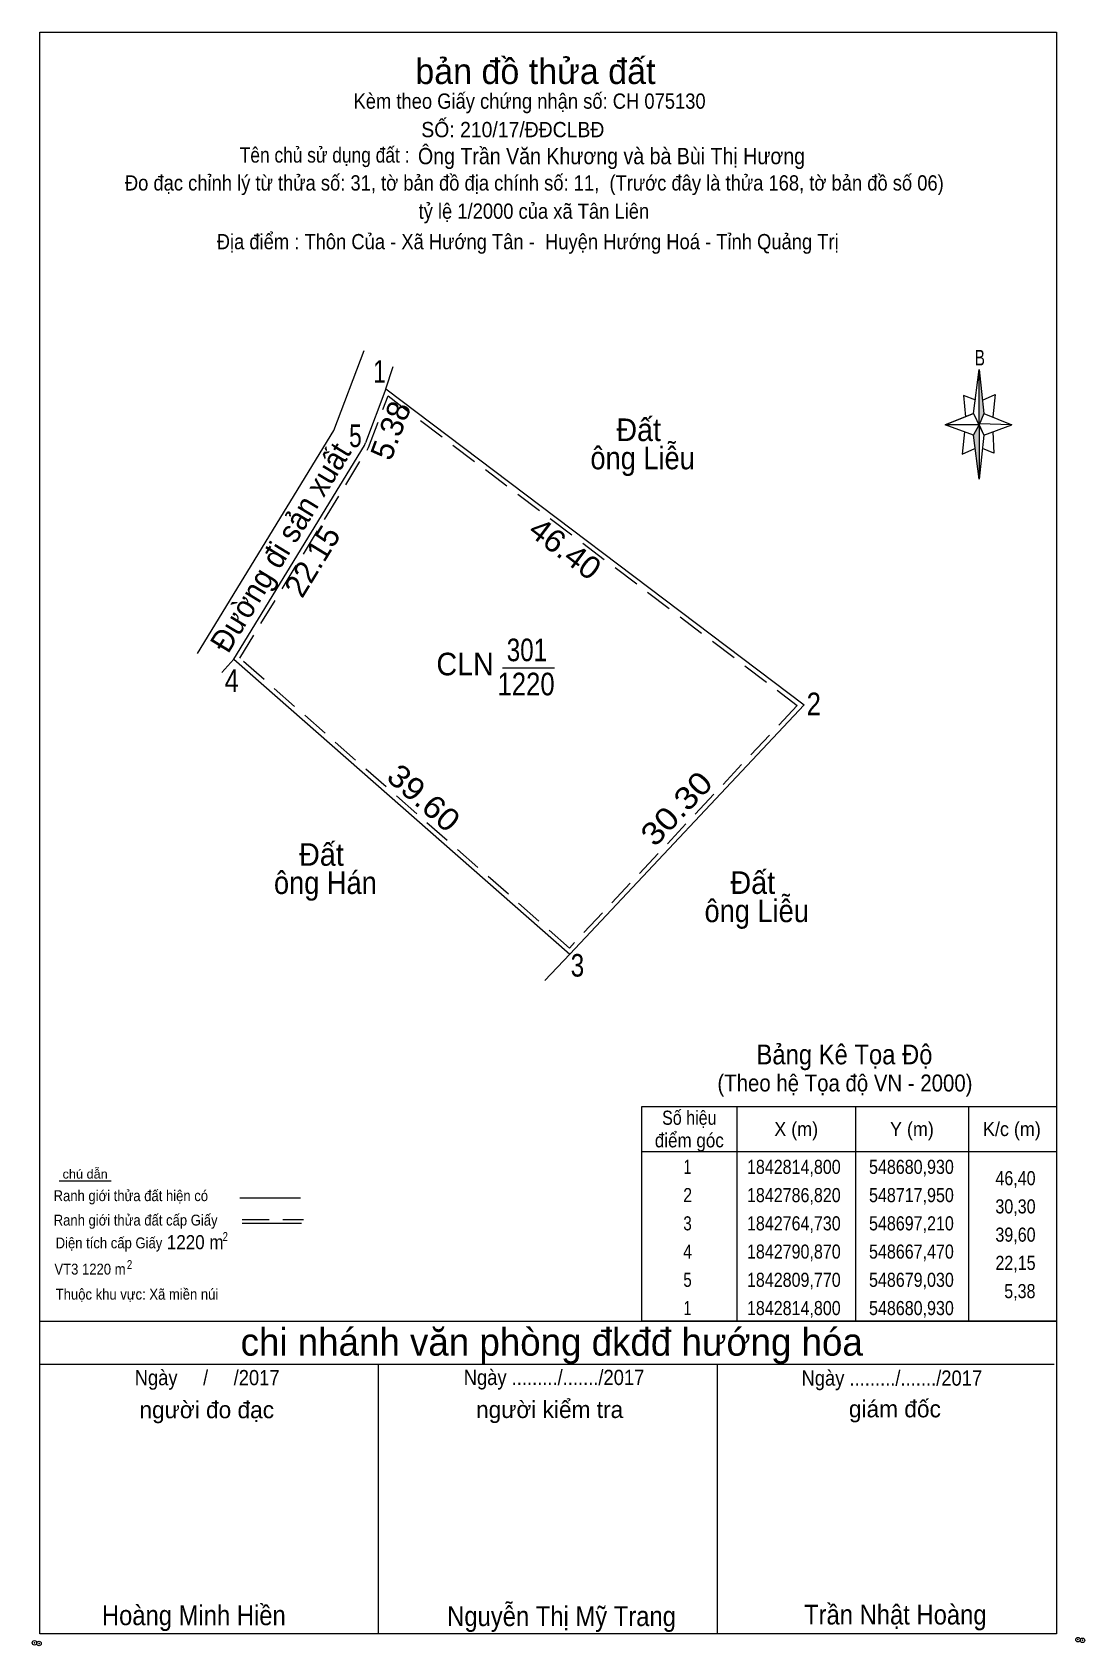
# Model space of a CAD drawing. Header units: metres. Extents: x 547905 to 548743, y 1842704 to 1842936.
# Drawn here: x 548649.6 to 548742.8, y 1842703.5 to 1842846.4 of the extents above; entities that cross this region are included whole.
import ezdxf
from ezdxf.enums import TextEntityAlignment as Align

# ---------------------------------------------------------------- set-up
doc = ezdxf.new("R2010")
doc.units = ezdxf.units.M
doc.header["$LTSCALE"] = 0.8
doc.header["$PDMODE"] = 32
doc.header["$PDSIZE"] = 0.4
doc.linetypes.add('DOTTED', pattern=[1.5, 0.3, -1.2])
doc.linetypes.add('MEDIUM_DASHED', pattern=[4.5, 3, -1.5])
for name, color, linetype, lineweight in [('1', 7, 'DOTTED', 13), ('17', 7, 'Continuous', 13), ('18', 7, 'Continuous', 13), ('23', 7, 'Continuous', 13), ('63', 7, 'Continuous', 13)]:
    doc.layers.add(name, color=color, linetype=linetype, lineweight=lineweight)

msp = doc.modelspace()

# ---------------------------------------------------------------- texts
at = {"layer": '1'}
for s, width, p in [('301', 0.8, (548693.415, 1842790.68)), ('CLN', 0.95, (548687.945, 1842789.43)), ('1220', 0.85, (548693.34, 1842787.66))]:
    msp.add_text(s, height=2, dxfattribs=dict(at, width=width)).set_placement(p, align=Align.CENTER)
at = {"layer": '17'}
for s, height, p in [('bản đồ thửa đất', 2.25, (548694.165, 1842841.78)), ('chi nhánh văn phòng đkđđ hướng hóa', 2.43, (548695.61, 1842729.2)), ('người đo đạc', 1.5, (548665.075, 1842723.66)), ('người kiểm tra', 1.5, (548695.425, 1842723.68)), ('giám đốc', 1.5, (548725.985, 1842723.74))]:
    msp.add_text(s, height=height, dxfattribs=at).set_placement(p, align=Align.CENTER)
for s, height, width, p in [('Kèm theo Giấy chứng nhận số: CH 075130', 1.35, 0.9, (548693.65, 1842839.59)), ('SỐ: 210/17/ĐĐCLBĐ ', 1.35, 0.95, (548692.405, 1842837.07)), ('Tên chủ sử dụng đất :', 1.35, 0.85, (548675.505, 1842834.82)), ('Đo đạc chỉnh lý từ thửa số: 31, tờ bản đồ địa chính số: 11,  (Trước đây là thửa 168, tờ bản đồ số 06)', 1.35, 0.9, (548694.07, 1842832.35)), ('tỷ lệ 1/2000 của xã Tân Liên', 1.35, 0.9, (548694.03, 1842829.85)), ('Địa điểm : Thôn Của - Xã Hướng Tân -  Huyện Hướng Hoá - Tỉnh Quảng Trị ', 1.35, 0.9, (548693.71, 1842827.15)), ('B', 1.378, 0.75, (548733.5, 1842816.86)), ('Bảng Kê Tọa Độ', 1.75, 0.9, (548721.525, 1842754.99)), ('(Theo hệ Tọa độ VN - 2000)', 1.5, 0.9, (548721.565, 1842752.59)), ('chú dẫn', 0.7999, 1.05, (548654.31, 1842744.88)), ('Ranh giới thửa đất hiện có ', 0.96, 0.9, (548658.515, 1842742.88)), ('Ranh giới thửa đất cấp Giấy', 0.96, 0.9, (548658.78, 1842740.72)), ('Diện tích cấp Giấy ', 0.96, 0.9, (548656.58, 1842738.7)), ('2', 0.8, 0.8, (548666.71, 1842739.34)), ('2', 0.8, 0.8, (548658.24, 1842736.86)), ('VT3 1220 m ', 0.96, 0.9, (548654.9, 1842736.38)), ('Thuộc khu vực: Xã miền núi', 0.96, 0.9, (548658.9, 1842734.16)), ('Ngày     /     /2017', 1.35, 0.9, (548665.11, 1842726.58)), ('Ngày ........./......./2017', 1.35, 0.9, (548695.815, 1842726.6)), ('Ngày ........./......./2017', 1.35, 0.9, (548725.715, 1842726.54)), ('Nguyễn Thị Mỹ Trang', 1.75, 0.9, (548696.48, 1842705.26)), ('Hoàng Minh Hiền', 1.75, 0.9, (548663.93, 1842705.34)), ('Trần Nhật Hoàng', 1.75, 0.9, (548726.025, 1842705.4))]:
    msp.add_text(s, height=height, dxfattribs=dict(at, width=width)).set_placement(p, align=Align.CENTER)
at = {"layer": '17', "width": 0.9}
msp.add_text('Ông Trần Văn Khương và bà Bùi Thị Hương', height=1.44, dxfattribs=at).set_placement((548683.77, 1842834.68))
at = {"layer": '63'}
for s, height, width, p in [(' 1', 2, 0.75, (548680.93, 1842815.33)), ('5', 2, 0.75, (548678.79, 1842809.64)), (' 4', 2, 0.85, (548667.92, 1842787.96)), (' 2', 2, 0.85, (548719.44, 1842785.9)), (' 3', 2, 0.8, (548698.48, 1842762.76)), ('46,40', 1.25, 0.85, (548738.44, 1842744.29)), ('30,30', 1.25, 0.85, (548738.44, 1842741.79)), ('39,60', 1.25, 0.85, (548738.44, 1842739.29)), ('22,15', 1.25, 0.85, (548738.44, 1842736.79)), ('5,38', 1.25, 0.85, (548738.43, 1842734.29))]:
    msp.add_text(s, height=height, dxfattribs=dict(at, width=width)).set_placement(p, align=Align.RIGHT)
for s, rotation, p in [('5.38', 69.307, (548682.2866, 1842810.7566)), ('22.15', 58.548, (548675.2655, 1842799.0182))]:
    msp.add_text(s, height=2, rotation=rotation, dxfattribs=at).set_placement(p, align=Align.CENTER)
for s, height, width, p in [('Đất ', 2, 0.95, (548703.66, 1842810.17)), ('ông Liễu', 2, 0.9, (548703.655, 1842807.67)), ('Đất ', 2, 0.95, (548675.58, 1842772.57)), ('ông Hán', 2, 0.9, (548675.575, 1842770.07)), ('Đất ', 2, 0.95, (548713.76, 1842770.08)), ('ông Liễu', 2, 0.9, (548713.755, 1842767.58)), ('Số hiệu', 1.25, 0.85, (548707.79, 1842749.64)), ('điểm góc', 1.25, 0.9, (548707.79, 1842747.64)), ('X (m)', 1.25, 0.95, (548717.25, 1842748.64)), ('Y (m)', 1.25, 0.95, (548727.495, 1842748.64)), ('K/c (m)', 1.25, 0.95, (548736.345, 1842748.64)), (' 1', 1.25, 0.75, (548707.45, 1842745.29)), ('1842814,800', 1.25, 0.85, (548717.04, 1842745.29)), ('548680,930', 1.25, 0.85, (548727.45, 1842745.29)), (' 2', 1.25, 0.85, (548707.445, 1842742.79)), ('1842786,820', 1.25, 0.85, (548717.04, 1842742.79)), ('548717,950', 1.25, 0.85, (548727.45, 1842742.79)), (' 3', 1.25, 0.8, (548707.445, 1842740.29)), ('1842764,730', 1.25, 0.85, (548717.04, 1842740.29)), ('548697,210', 1.25, 0.85, (548727.45, 1842740.29)), ('1220 m', 1.25, 0.9, (548664.05, 1842738.62)), (' 4', 1.25, 0.85, (548707.44, 1842737.79)), ('1842790,870', 1.25, 0.85, (548717.04, 1842737.79)), ('548667,470', 1.25, 0.85, (548727.45, 1842737.79)), (' 5', 1.25, 0.8, (548707.445, 1842735.29)), ('1842809,770', 1.25, 0.85, (548717.04, 1842735.29)), ('548679,030', 1.25, 0.85, (548727.45, 1842735.29)), (' 1', 1.25, 0.75, (548707.45, 1842732.79)), ('1842814,800', 1.25, 0.85, (548717.04, 1842732.79)), ('548680,930', 1.25, 0.85, (548727.45, 1842732.79))]:
    msp.add_text(s, height=height, dxfattribs=dict(at, width=width)).set_placement(p, align=Align.CENTER)
for s, rotation, width, p in [('Đường đi sản xuất', 58.559, 0.95, (548672.452, 1842800.2384)), ('46.40', 322.918, 1.05, (548696.202, 1842799.8515)), ('39.60', 318.686, 1.1, (548683.6248, 1842777.8295)), ('30.30', 46.805, 1.15, (548707.3794, 1842776.9605))]:
    msp.add_text(s, height=2, rotation=rotation, dxfattribs=dict(at, width=width)).set_placement(p, align=Align.CENTER)

# ---------------------------------------------------------------- hatches: boundary and pattern name
at = {"layer": '17'}
for points in [[(548733.45, 1842816.5), (548733.85, 1842812.6), (548733.45, 1842811.6)], [(548733.45, 1842811.6), (548733.45, 1842806.8), (548732.95, 1842810.7)]]:
    msp.add_hatch(color=256, dxfattribs=at).paths.add_polyline_path(points)

# ---------------------------------------------------------------- linework, layer by layer
at = {"layer": '1', "linetype": 'MEDIUM_DASHED'}
msp.add_lwpolyline([(548681.12, 1842814.16), (548717.35, 1842786.77), (548697.18, 1842765.29), (548667.99, 1842790.95), (548679.39, 1842809.59)], close=True, dxfattribs=at)
at = {"layer": '17'}
for p, q in [((548732.95, 1842812.6), (548733.45, 1842816.5)), ((548733.85, 1842812.6), (548736.35, 1842811.6)), ((548732.95, 1842810.7), (548730.45, 1842811.6)), ((548733.85, 1842810.7), (548733.45, 1842806.8)), ((548734.65, 1842811), (548734.75, 1842809.1)), ((548734.75, 1842809.1), (548733.75, 1842809.5)), ((548656.61, 1842744.64), (548652, 1842744.64)), ((548668, 1842743.16), (548673.38, 1842743.16)), ((548668.2, 1842740.92), (548673.46, 1842740.92)), ((548650.29, 1842732.26), (548740.29, 1842732.26)), ((548650.29, 1842728.46), (548740.09, 1842728.46)), ((548650.29, 1842728.46), (548740.09, 1842728.46)), ((548650.29, 1842728.46), (548740.09, 1842728.46)), ((548680.29, 1842704.56), (548680.29, 1842728.46)), ((548710.29, 1842704.56), (548710.29, 1842728.46))]:
    msp.add_line(p, q, dxfattribs=at)
at = {"layer": '17', "linetype": 'MEDIUM_DASHED'}
msp.add_line((548668.2, 1842741.24), (548673.64, 1842741.24), dxfattribs=at)
at = {"layer": '17'}
for points in [[(548650.29, 1842846.36), (548740.29, 1842846.36), (548740.29, 1842704.56), (548650.29, 1842704.56)], [(548733.45, 1842816.5), (548733.85, 1842812.6), (548733.45, 1842811.6)], [(548733.45, 1842811.6), (548730.45, 1842811.6), (548732.95, 1842812.6), (548733.85, 1842810.7), (548736.35, 1842811.6), (548733.45, 1842811.7)], [(548733.45, 1842811.6), (548733.45, 1842806.8), (548732.95, 1842810.7)]]:
    msp.add_lwpolyline(points, close=True, dxfattribs=at)
for points in [[(548733.15, 1842813.8), (548732.05, 1842814.2), (548732.25, 1842812.3)], [(548733.75, 1842813.8), (548734.85, 1842814.3), (548734.65, 1842812.3)], [(548733.45, 1842811.6), (548732.95, 1842812.6), (548730.45, 1842811.6)], [(548732.15, 1842811), (548731.95, 1842809), (548733.05, 1842809.5)], [(548733.45, 1842811.6), (548733.85, 1842810.7), (548736.35, 1842811.6)], [(548740.29, 1842704.56), (548650.29, 1842704.56), (548650.29, 1842728.46)]]:
    msp.add_lwpolyline(points, dxfattribs=at)
for p in [(548649.83, 1842703.78), (548650.23, 1842703.72), (548742.19, 1842704.06), (548742.59, 1842704)]:
    msp.add_point(p, dxfattribs=at)
at = {"layer": '18'}
for p, q in [((548680.93, 1842814.8), (548681.58, 1842816.76)), ((548680.93, 1842814.8), (548679.12, 1842810.02)), ((548680.93, 1842814.8), (548717.95, 1842786.82)), ((548666.42, 1842789.68), (548667.47, 1842790.87)), ((548667.47, 1842790.87), (548697.21, 1842764.73)), ((548717.95, 1842786.82), (548697.21, 1842764.73)), ((548695, 1842762.41), (548697.21, 1842764.73))]:
    msp.add_line(p, q, dxfattribs=at)
msp.add_lwpolyline([(548667.47, 1842790.87), (548679.03, 1842809.77), (548679.12, 1842810.02)], dxfattribs=at)
at = {"layer": '23'}
for p, q in [((548676.32, 1842811.09), (548679, 1842818.19)), ((548664.26, 1842791.36), (548676.32, 1842811.09))]:
    msp.add_line(p, q, dxfattribs=at)
at = {"layer": '63'}
for p, q in [((548691.25, 1842790.08), (548695.86, 1842790.08)), ((548711.99, 1842751.26), (548711.99, 1842732.26)), ((548722.49, 1842751.26), (548722.49, 1842732.26)), ((548732.49, 1842751.26), (548732.49, 1842732.26)), ((548703.59, 1842747.26), (548740.29, 1842747.26))]:
    msp.add_line(p, q, dxfattribs=at)
msp.add_lwpolyline([(548703.59, 1842751.26), (548740.29, 1842751.26), (548740.29, 1842732.26), (548703.59, 1842732.26)], close=True, dxfattribs=at)

msp.set_redraw_order([(e.dxf.handle, doc.entitydb.next_handle()) for e in msp.query("TEXT MTEXT ATTDEF DIMENSION ARC_DIMENSION")])  # texts and dimensions are drawn at this point

doc.saveas('drawing.dxf')
